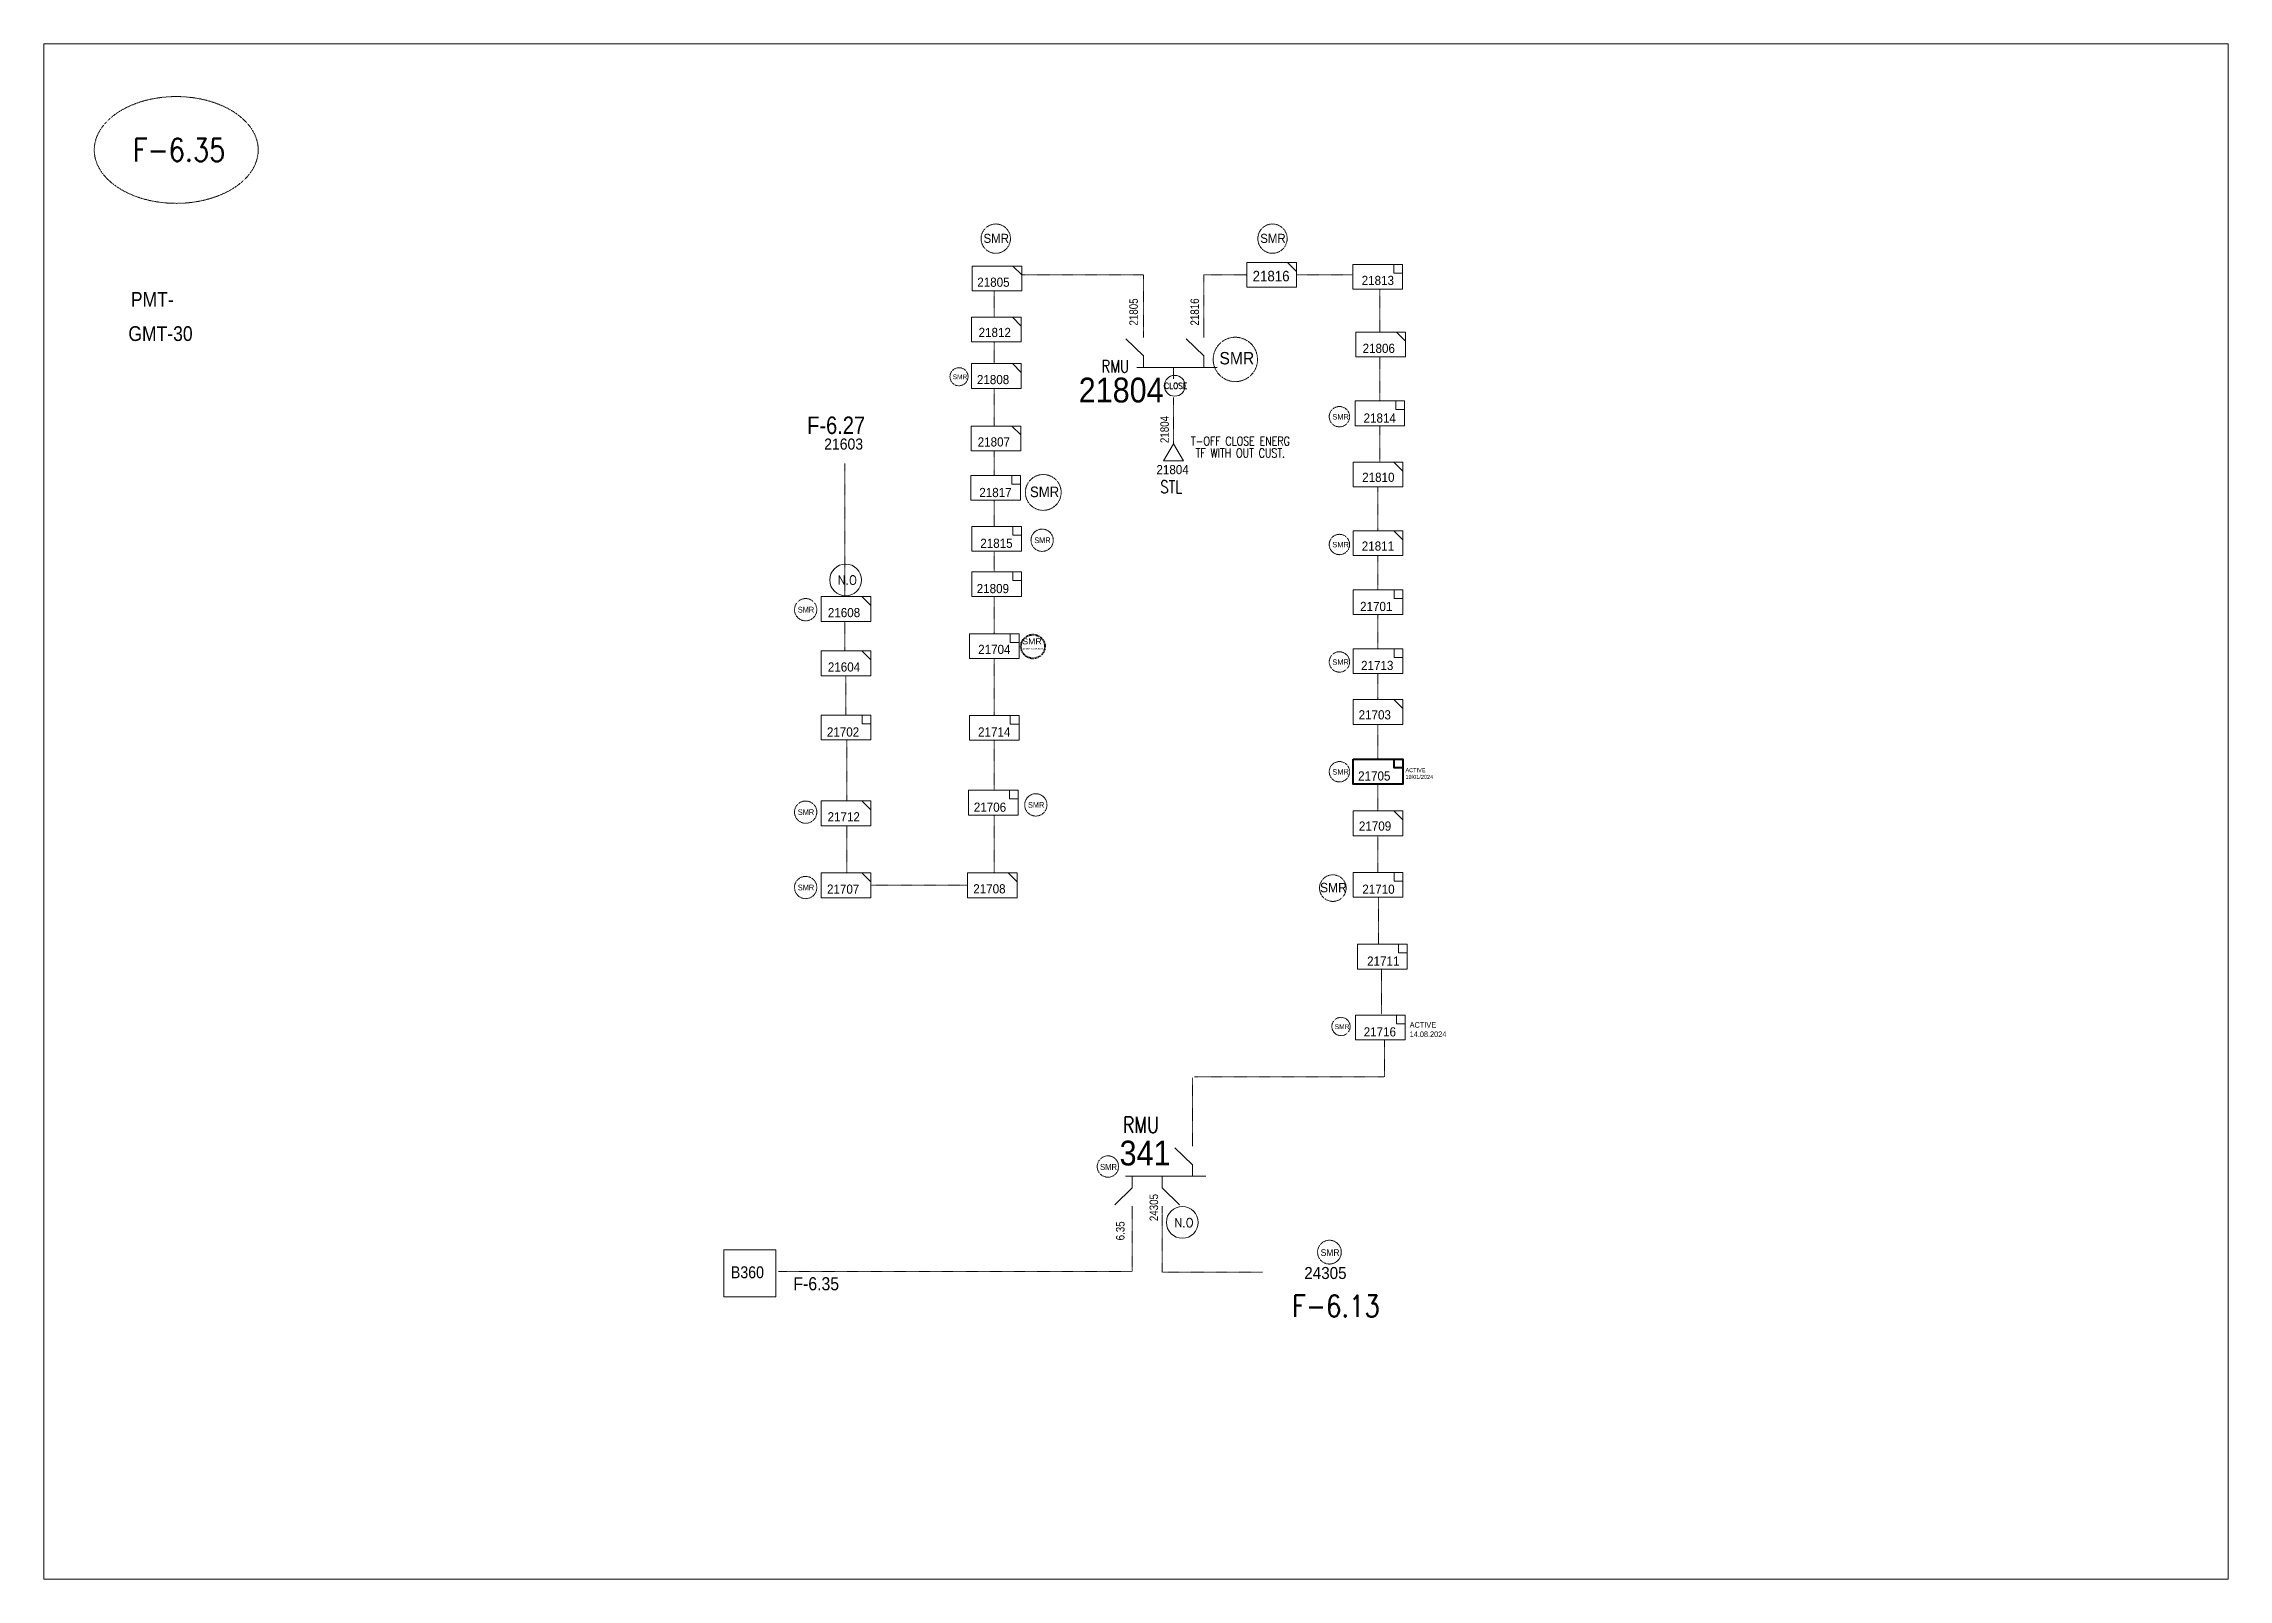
# Model space of a CAD drawing. Header units: metres. Extents: x 65984 to 144644, y -19036 to 23726.
# Drawn here: x 101663 to 102543, y -10682 to -10063 of the extents above; entities that cross this region are included whole.
import ezdxf
from ezdxf.enums import TextEntityAlignment as Align

# ---------------------------------------------------------------- set-up
doc = ezdxf.new("R2010")
doc.units = ezdxf.units.M
doc.header["$MEASUREMENT"] = 0
doc.linetypes.add('DGN Style 3', pattern=[0.013877, 0, -0.013877])
doc.layers.get('0').update_dxf_attribs({"color": 95, "lineweight": 40})
for name, color, linetype, lineweight in [('d_eos', 111, 'Continuous', 40), ('d_eos no', 121, 'Continuous', 40), ('d_switch', 95, 'Continuous', 40), ('d_tf', 1, 'Continuous', 40), ('d_tf no', 6, 'Continuous', 40), ('d_ug cable', 95, 'Continuous', 40), ('d_unit sub', 7, 'Continuous', 40), ('fedr no', 95, 'Continuous', 40), ('GRID STATION  04', 7, 'Continuous', 40), ('GRID STATION 01', 7, 'Continuous', 40), ('Level 37', 7, 'Continuous', 0), ('O H MAIN FEEDER', 4, 'Continuous', 100), ('SW N O', 114, 'Continuous', 30)]:
    doc.layers.add(name, color=color, linetype=linetype, lineweight=lineweight)
doc.styles.add('NASKHF', font='naskhf.shx', dxfattribs={"height": 8})
doc.styles.get("Standard").update_dxf_attribs({"font": 'txt.shx'})
doc.styles.add('Style-Arial', font='arial.ttf')
doc.styles.add('Style-ENGINEERING', font='ENGINEERING.shx')
doc.styles.add('Style-msdefault', font='msdefault.shx')
doc.styles.add('Style-STANDARD', font='STANDARD.shx')

msp = doc.modelspace()

# ---------------------------------------------------------------- texts
at = {"layer": 'd_eos no', "color": 2, "linetype": 'Continuous', "lineweight": 13, "style": 'Style-Arial', "width": 0.88}
for s, p in [('21804', (102080, -10197.58)), ('341', (102096.45, -10504.91))]:
    msp.add_text(s, height=10, dxfattribs=at).set_placement(p, align=Align.TOP_LEFT)
at = {"layer": 'd_switch', "color": 7, "linetype": 'Continuous', "lineweight": 13, "style": 'Style-ENGINEERING', "width": 0.857143}
for s, p in [('21805', (102100.37, -10176.6)), ('21816', (102125.01, -10176.6)), ('21804', (102112.86, -10223.95)), ('24305', (102108.53, -10537.33)), ('6.35', (102095.01, -10545.07))]:
    msp.add_text(s, height=3.43, rotation=90, dxfattribs=at).set_placement(p, align=Align.TOP_LEFT)
at = {"layer": 'd_switch', "color": 2, "linetype": 'Continuous', "lineweight": 13, "insert": (101965.07, -10559.89), "char_height": 5.2887, "attachment_point": 1, "style": 'NASKHF'}
msp.add_mtext('\\Fmsdefault;\\H1x;\\W0.9;F-6.35\\P', dxfattribs=at)
at = {"layer": 'd_tf no', "color": 1, "linetype": 'Continuous', "lineweight": 40, "style": 'Style-msdefault', "width": 0.945946}
for height, p in [(3.655, (102041.65, -10139.66)), (3.655, (102153.1, -10139.66)), (4.986, (102136.68, -10187.26)), (2.185, (102182.14, -10212.28)), (2.185, (102182.14, -10263.75)), (2.185, (102182.14, -10311.07)), (2.185, (102182.14, -10355.28)), (1.966, (102183.07, -10458)), (2.429, (102088.59, -10514.27)), (2.699, (102177.46, -10548.63))]:
    msp.add_text('SMR', height=height, dxfattribs=at).set_placement(p, align=Align.TOP_LEFT)
at = {"layer": 'd_tf no', "color": 2, "linetype": 'Continuous', "lineweight": 13, "style": 'Style-msdefault', "width": 0.945946}
for s, height, p in [('21816', 4.232, (102150.04, -10154.56)), ('21805', 3.7, (102039.13, -10157.29)), ('21808', 3.7, (102038.99, -10196.51)), ('21814', 3.7, (102194.73, -10212)), ('21817', 3.7, (102039.95, -10242)), ('21815', 3.7, (102040.35, -10262.44)), ('21811', 3.7, (102194.01, -10263.56)), ('21608', 3.7, (101978.95, -10290.36)), ('21704', 3.7, (102039.5, -10305.19)), ('21713', 3.7, (102193.73, -10311.65)), ('21712', 3.7, (101978.84, -10372.61)), ('21706', 3.7, (102037.75, -10368.74)), ('21707', 3.7, (101978.61, -10401.74)), ('21710', 3.7, (102194.23, -10401.77)), ('21716', 3.7, (102194.78, -10459.24)), ('24305', 4.84, (102170.86, -10555.79))]:
    msp.add_text(s, height=height, dxfattribs=at).set_placement(p, align=Align.TOP_LEFT)
at = {"layer": 'd_tf no', "color": 21, "linetype": 'Continuous', "lineweight": 13, "style": 'Style-msdefault', "width": 0.945946}
for s, p in [('21813', (102193.97, -10156.58)), ('21812', (102039.66, -10177.53)), ('21806', (102194.34, -10183.93)), ('21807', (102039.3, -10221.62)), ('21804', (102111.3, -10232.78)), ('21810', (102194.17, -10235.86)), ('21809', (102038.91, -10280.69)), ('21701', (102193.33, -10287.89)), ('21604', (101978.95, -10312.26)), ('21702', (101978.56, -10338.44)), ('21714', (102039.45, -10338.44)), ('21703', (102192.74, -10331.54)), ('21709', (102192.85, -10376.35)), ('21708', (102037.52, -10401.62)), ('21711', (102196.16, -10430.73))]:
    msp.add_text(s, height=3.7, dxfattribs=at).set_placement(p, align=Align.TOP_LEFT)
at = {"layer": 'd_tf no', "color": 7, "linetype": 'Continuous', "lineweight": 13, "style": 'Style-msdefault', "width": 0.945946}
msp.add_text('21603', height=4.457, dxfattribs=at).set_placement((101977.47, -10222.1), align=Align.TOP_LEFT)
at = {"layer": 'd_tf no', "color": 121, "linetype": 'Continuous', "lineweight": 40, "style": 'Style-msdefault', "width": 0.945946}
msp.add_text('21705', height=3.7, dxfattribs=at).set_placement((102192.54, -10356.16), align=Align.TOP_LEFT)
at = {"layer": 'd_tf no', "color": 1, "linetype": 'Continuous', "lineweight": 13, "style": 'Style-msdefault', "width": 0.947368}
msp.add_text('SMR', height=3.833, dxfattribs=at).set_placement((102177.18, -10401.07), align=Align.TOP_LEFT)
at = {"layer": 'd_tf no', "color": 2, "lineweight": 13, "attachment_point": 1, "style": 'NASKHF'}
for insert, char_height in [((102029.21, -10196.32), 1.8817), ((102062.1, -10261.91), 2.3231), ((101966.85, -10289.89), 2.3231), ((101966.85, -10371.42), 2.3231), ((102059.56, -10368.5), 2.3231), ((101966.85, -10401.78), 2.3231)]:
    msp.add_mtext('\\Fmsdefault;\\H1x;\\W0.925;SMR\\P', dxfattribs=dict(at, insert=insert, char_height=char_height))
at = {"layer": 'd_tf no', "color": 1, "lineweight": 13, "insert": (102060.37, -10241.45), "char_height": 4.2743, "attachment_point": 1, "style": 'NASKHF'}
msp.add_mtext('\\Fmsdefault;\\H1x;\\W0.925;SMR\\P', dxfattribs=at)
at = {"layer": 'd_tf no', "color": 121, "linetype": 'Continuous', "lineweight": 40, "attachment_point": 1, "style": 'NASKHF'}
for s, insert, char_height in [('\\Fmsdefault;\\H1x;\\W0.945946;ACTIVE\\P19/01/2024', (102211.61, -10354.87), 1.6223), ('\\Fmsdefault;\\H1x;\\W0.945946;ACTIVE\\P14.08.2024', (102213.3, -10457.15), 2.2617)]:
    msp.add_mtext(s, dxfattribs=dict(at, insert=insert, char_height=char_height))
at = {"layer": 'fedr no', "color": 6, "linetype": 'Continuous', "lineweight": 13, "style": 'Style-STANDARD', "width": 0.909091}
msp.add_text('F-6.35', height=9.19, dxfattribs=at).set_placement((101717.68, -10105.88), align=Align.MIDDLE_CENTER)
at = {"layer": 'fedr no', "color": 55, "linetype": 'Continuous', "lineweight": 13, "style": 'Style-STANDARD', "width": 0.909091}
msp.add_text('F-6.13', height=8.728, dxfattribs=at).set_placement((102183.63, -10571.52), align=Align.MIDDLE_CENTER)
at = {"layer": 'GRID STATION  04', "color": 21, "linetype": 'Continuous', "lineweight": 13, "style": 'Style-msdefault', "width": 0.888889}
msp.add_text('B360', height=4.804, dxfattribs=at).set_placement((101939.88, -10555.52), align=Align.TOP_LEFT)
at = {"layer": 'GRID STATION 01', "linetype": 'Continuous', "lineweight": 13, "style": 'Style-msdefault', "width": 0.888889}
for s, p in [('PMT-', (101698.21, -10163.11)), ('GMT-30', (101697.2, -10176.88))]:
    msp.add_text(s, height=5.94, dxfattribs=at).set_placement(p, align=Align.TOP_LEFT)
at = {"layer": 'Level 37', "color": 2, "linetype": 'Continuous', "lineweight": 13, "style": 'Style-STANDARD', "width": 0.854701}
msp.add_text('RMU', height=4.993, dxfattribs=at).set_placement((102094.71, -10193.01), align=Align.MIDDLE_CENTER)
at = {"layer": 'Level 37', "color": 55, "linetype": 'Continuous', "lineweight": 13, "style": 'Style-ENGINEERING', "width": 0.857143}
msp.add_text('F-6.27', height=7.046, dxfattribs=at).set_placement((101970.61, -10213.25), align=Align.TOP_LEFT)
at = {"layer": 'Level 37', "color": 7, "linetype": 'Continuous', "lineweight": 13, "style": 'Style-STANDARD', "width": 0.854701}
msp.add_text('STL', height=4.993, dxfattribs=at).set_placement((102117.29, -10241.57), align=Align.MIDDLE_CENTER)
at = {"layer": 'Level 37', "color": 2, "linetype": 'Continuous', "lineweight": 13, "ltscale": 1.161118, "style": 'Style-STANDARD', "width": 0.854701}
msp.add_text('RMU', height=6.449, dxfattribs=at).set_placement((102105.07, -10498.52), align=Align.MIDDLE_CENTER)
at = {"layer": 'Level 37', "color": 7, "linetype": 'Continuous', "lineweight": 13, "ltscale": 0.812241, "insert": (102145.11, -10225.55), "char_height": 3.5869, "attachment_point": 5, "line_spacing_factor": 0.8, "style": 'Style-STANDARD'}
msp.add_mtext('\\H1x;\\W0.854701;T-OFF CLOSE ENERG\\PTF WITH OUT CUST.', dxfattribs=at)

# ---------------------------------------------------------------- blocks, each defined once
blk = doc.blocks.new('TF_8')
at = {"color": 0, "linetype": 'ByBlock', "lineweight": -2}
blk.add_line((6.3, 4.95), (9.9, 1.35), dxfattribs=at)
blk.add_3dface([(-10.1, 4.95), (9.9, 4.95), (9.9, -5.05), (-10.1, -5.05)], dxfattribs=at)
blk = doc.blocks.new('TF3')
at = {"color": 0, "linetype": 'ByBlock', "lineweight": -2}
for p, q in [((11.3, 9), (18.3, 9)), ((18.3, 9), (18.3, 2))]:
    blk.add_line(p, q, dxfattribs=at)
at = {"color": 0, "linetype": 'ByBlock', "lineweight": -2, "flags": 128}
blk.add_lwpolyline([(18.3, 2), (11.3, 2), (11.3, 9)], dxfattribs=at)
at = {"color": 0, "linetype": 'ByBlock', "lineweight": -2}
blk.add_3dface([(-21.7, 9), (18.3, 9), (18.3, -11), (-21.7, -11)], dxfattribs=at)
blk = doc.blocks.new('TRA1_1003')
at = {"layer": 'd_tf', "color": 21, "linetype": 'Continuous', "lineweight": 13, "ltscale": 0.000351504, "flags": 128}
blk.add_lwpolyline([(10, -17), (0, 0), (-10, -17)], close=True, dxfattribs=at)
blk = doc.blocks.new('TRA1_1002')
at = {"layer": 'd_tf', "color": 21, "linetype": 'Continuous', "lineweight": 13, "ltscale": 0.000351504, "xscale": 1.000046564039523, "yscale": 1.000046564039523, "zscale": 1.000046564039523, "rotation": 180}
blk.add_blockref('TRA1_1003', (0, 0), dxfattribs=at)
blk = doc.blocks.new('*U3702')
at = {"layer": 'SW N O', "color": 3, "lineweight": 13, "ltscale": 0.426762}
blk.add_circle((0, 0), 16.8, dxfattribs=at)
at = {"layer": 'SW N O', "color": 3, "lineweight": 13, "style": 'Style-STANDARD'}
blk.add_text('N.O', height=9.6, dxfattribs=at).set_placement((1.7, -0.2), align=Align.MIDDLE_CENTER)
blk = doc.blocks.new('*U3828')
at = {"color": 2, "linetype": 'DGN Style 3'}
blk.add_circle((0, 0), 40.1, dxfattribs=at)
at = {"color": 1, "style": 'Style-ENGINEERING', "width": 1.09375}
blk.add_text('SMR', height=20.04, dxfattribs=at).set_placement((29.5, 7.3), align=Align.RIGHT)
at = {"color": 7, "true_color": 0xffffff, "insert": (-35.1, -5.1), "char_height": 5.833, "width": 324.554, "attachment_point": 1}
blk.add_mtext('\\fCalibri|b0|i0|c178178|p39;ACTIVE 18.09.2023\\P', dxfattribs=at)
blk = doc.blocks.new('*U4206')
at = {"layer": 'SW N O', "color": 2, "lineweight": 13, "ltscale": 0.426762}
blk.add_circle((0, 0), 16.8, dxfattribs=at)
at = {"layer": 'SW N O', "color": 2, "lineweight": 13, "style": 'Style-STANDARD'}
blk.add_text('CLOSE', height=9.6, dxfattribs=at).set_placement((1.7, -0.2), align=Align.MIDDLE_CENTER)

# ---------------------------------------------------------------- linework, layer by layer
at = {"layer": 'd_eos', "color": 2, "linetype": 'Continuous', "lineweight": 13, "ltscale": 0.638341}
for p, q in [((102106.05, -10181.36), (102106.05, -10178.54)), ((102130.33, -10181.36), (102130.33, -10178.53)), ((102106.05, -10188.81), (102099.04, -10182.01)), ((102106.05, -10193.46), (102106.05, -10188.81)), ((102130.33, -10188.8), (102123.33, -10182.01)), ((102130.33, -10193.45), (102130.33, -10188.8)), ((102103.38, -10193.46), (102135.7, -10193.46)), ((102118.19, -10193.46), (102118.19, -10198.11)), ((102118.19, -10205.55), (102118.19, -10208.37))]:
    msp.add_line(p, q, dxfattribs=at)
at = {"layer": 'd_eos', "color": 7, "linetype": 'Continuous', "lineweight": 13, "ltscale": 0.638341}
for p, q in [((102125.77, -10507.15), (102125.77, -10504.32)), ((102125.77, -10514.59), (102118.77, -10507.79)), ((102125.77, -10519.24), (102125.77, -10514.59)), ((102101.49, -10523.89), (102094.48, -10530.69)), ((102098.82, -10519.24), (102131.14, -10519.24)), ((102101.49, -10519.24), (102101.49, -10523.89)), ((102113.63, -10519.24), (102113.63, -10523.89)), ((102113.63, -10523.89), (102120.63, -10530.69)), ((102101.49, -10531.33), (102101.49, -10534.16)), ((102113.63, -10531.34), (102113.63, -10534.16))]:
    msp.add_line(p, q, dxfattribs=at)
at = {"layer": 'd_ug cable', "color": 21, "linetype": 'DGN Style 3', "lineweight": 13}
for p, q in [((102167.68, -10156.21), (102190.4, -10156.21)), ((102118.19, -10208.37), (102118.2, -10224.25)), ((102200.51, -10241.61), (102200.51, -10259.28)), ((102200.51, -10269.27), (102200.51, -10283.04)), ((102200.51, -10293.03), (102200.51, -10306.82)), ((102200.51, -10316.81), (102200.51, -10327.25)), ((102200.51, -10337.25), (102200.51, -10351.29)), ((102200.51, -10361.29), (102200.51, -10372.07)), ((102200.51, -10382.07), (102200.51, -10396.9)), ((102203.12, -10464.35), (102203.12, -10479.19))]:
    msp.add_line(p, q, dxfattribs=at)
at = {"layer": 'd_ug cable', "color": 21, "linetype": 'DGN Style 3', "lineweight": 13, "flags": 128}
for points in [[(102045.95, -10173.2), (102045.95, -10162.63)], [(102057.06, -10156.21), (102106.05, -10156.21), (102106.05, -10178.54)], [(102130.33, -10178.53), (102130.33, -10156.21), (102147.69, -10156.21)], [(102201.28, -10179.2), (102201.28, -10161.99)], [(102045.95, -10191.95), (102045.95, -10183.2)], [(102201.28, -10206.97), (102201.28, -10189.24)], [(102045.95, -10217.07), (102045.95, -10201.95)], [(102201.28, -10231.62), (102201.28, -10216.96)], [(101985.85, -10232.22), (101985.85, -10285.74)], [(102045.95, -10236.95), (102045.95, -10227.06)], [(102045.95, -10257.54), (102045.95, -10246.95)], [(102045.95, -10275.79), (102045.95, -10267.53)], [(102045.95, -10300.73), (102045.95, -10285.79)], [(101985.85, -10295.74), (101985.85, -10307.61)], [(102045.95, -10333.62), (102045.95, -10310.73)], [(101986.22, -10317.64), (101986.22, -10333.49)], [(101986.58, -10368.05), (101986.58, -10343.49)], [(102045.95, -10363.79), (102045.95, -10343.62)], [(102045.95, -10397.07), (102045.95, -10373.78)], [(101986.58, -10397.07), (101986.58, -10378.05)], [(101996.21, -10402.02), (102035.16, -10402.02)], [(102200.69, -10425.5), (102200.69, -10407.02)], [(102201.91, -10454), (102201.91, -10435.52)], [(102125.77, -10504.32), (102125.77, -10479.64)], [(102126.61, -10479.22), (102203.07, -10479.22)], [(102101.49, -10534.16), (102101.49, -10557.63), (101959.11, -10557.63)], [(102153.99, -10557.92), (102113.63, -10557.92), (102113.63, -10534.16)]]:
    msp.add_lwpolyline(points, dxfattribs=at)
at = {"layer": 'd_ug cable', "color": 2, "linetype": 'DGN Style 3', "lineweight": 13}
for centre, radius in [((102046.59, -10141.6), 5.91), ((102158.05, -10141.6), 5.91), ((102143.09, -10190.25), 8.93), ((102185, -10213.31), 4.1), ((102065.71, -10243.82), 7.22), ((102185, -10264.79), 4.1), ((102185, -10312.1), 4.1), ((102185, -10356.31), 4.1), ((102182.35, -10403.18), 5.36), ((102185.64, -10458.93), 3.69), ((102091.76, -10515.33), 4.31), ((102180.98, -10549.81), 4.79)]:
    msp.add_circle(centre, radius, dxfattribs=at)
at = {"layer": 'd_ug cable', "color": 1, "linetype": 'DGN Style 3', "lineweight": 13}
for centre, radius in [((102031.78, -10197.21), 3.64), ((102065.26, -10263.08), 4.49), ((101970.01, -10291.05), 4.49), ((102062.73, -10369.67), 4.49), ((101970.01, -10372.59), 4.49), ((101970.01, -10402.95), 4.49)]:
    msp.add_circle(centre, radius, dxfattribs=at)
at = {"layer": 'fedr no', "color": 82, "linetype": 'DGN Style 3', "lineweight": 13, "true_color": 0x1dc70e}
msp.add_ellipse((101716.48, -10105.88), major_axis=(33.02, 0), ratio=0.651175, dxfattribs=at)
at = {"layer": 'GRID STATION  04', "color": 21, "linetype": 'Continuous', "lineweight": 13, "ltscale": 0.39177, "flags": 128}
msp.add_lwpolyline([(101957.98, -10548.83), (101937.05, -10548.83), (101937.05, -10567.76), (101957.98, -10567.76)], close=True, dxfattribs=at)
at = {"layer": 'O H MAIN FEEDER', "color": 140, "linetype": 'Continuous', "lineweight": 13, "flags": 128}
msp.add_lwpolyline([(101663.1, -10063.08), (102543.04, -10063.08), (102543.04, -10681.58), (101663.1, -10681.58)], close=True, dxfattribs=at)

# ---------------------------------------------------------------- block references
at = {"color": 1, "xscale": 0.12, "yscale": 0.12, "zscale": 0.12}
msp.add_blockref('*U3828', (102061.55, -10305.88), dxfattribs=at)
at = {"layer": 'd_tf', "color": 21, "linetype": 'Continuous', "lineweight": 13, "ltscale": 0.000351504, "xscale": 0.4, "yscale": 0.4, "zscale": 0.4, "rotation": 180}
msp.add_blockref('TRA1_1002', (102118.19, -10224.25), dxfattribs=at)
at = {"layer": 'd_tf no', "color": 2, "linetype": 'Continuous', "lineweight": 40, "xscale": 0.4998359297986605, "yscale": 0.4998359297986605, "zscale": 0.2499179648993302}
msp.add_blockref('TF3', (102201.36, -10355.79), dxfattribs=at)
at = {"layer": 'd_unit sub', "color": 2, "linetype": 'Continuous', "lineweight": 13, "zscale": 0.2499179648993302}
for name, p, xscale, yscale in [('TF_8', (102047.16, -10157.58), 0.999671859597321, 0.999671859597321), ('TF_8', (102157.79, -10156.16), 0.9996718595973229, 0.9996718595973229), ('TF_8', (102046.97, -10196.9), 0.9996718595973229, 0.9996718595973229), ('TF3', (102202.13, -10211.46), 0.4998359297986605, 0.4998359297986605), ('TF3', (102047.44, -10241.45), 0.4998359297986605, 0.4998359297986605), ('TF3', (102047.75, -10262.03), 0.4998359297986605, 0.4998359297986605), ('TF_8', (102200.61, -10264.23), 0.9996718595973229, 0.9996718595973229), ('TF_8', (101986.32, -10290.69), 0.9996718595973229, 0.9996718595973229), ('TF3', (102046.8, -10305.23), 0.4998359297986605, 0.4998359297986605), ('TF3', (102201.36, -10311.31), 0.4998359297986605, 0.4998359297986605), ('TF3', (102046.43, -10368.28), 0.4998359297986605, 0.4998359297986605), ('TF_8', (101986.32, -10373), 0.9996718595973229, 0.9996718595973229), ('TF_8', (101986.32, -10402.02), 0.9996718595973229, 0.9996718595973229), ('TF3', (102201.36, -10401.4), 0.4998359297986605, 0.4998359297986605), ('TF3', (102202.37, -10458.81), 0.4998359297986605, 0.4998359297986605)]:
    msp.add_blockref(name, p, dxfattribs=dict(at, xscale=xscale, yscale=yscale))
at = {"layer": 'd_unit sub', "color": 21, "linetype": 'Continuous', "lineweight": 13, "zscale": 0.2499179648993302}
for name, p, xscale, yscale in [('TF3', (102201.24, -10156.49), 0.4998359297986605, 0.4998359297986605), ('TF_8', (102046.97, -10178.15), 0.9996718595973229, 0.9996718595973229), ('TF_8', (102201.72, -10184.18), 0.9996718595973229, 0.9996718595973229), ('TF_8', (102046.77, -10222.02), 0.9996718595973229, 0.9996718595973229), ('TF_8', (102200.61, -10236.57), 0.9996718595973229, 0.9996718595973229), ('TF3', (102047.75, -10280.29), 0.4998359297986605, 0.4998359297986605), ('TF3', (102201.36, -10287.54), 0.4998359297986605, 0.4998359297986605), ('TF_8', (101986.32, -10312.59), 0.9996718595973229, 0.9996718595973229), ('TF_8', (102200.61, -10332.2), 0.9996718595973229, 0.9996718595973229), ('TF3', (101987.07, -10337.99), 0.4998359297986605, 0.4998359297986605), ('TF3', (102046.8, -10338.12), 0.4998359297986605, 0.4998359297986605), ('TF_8', (102200.61, -10377.02), 0.9996718595973229, 0.9996718595973229), ('TF_8', (102045.26, -10402), 0.9996718595973229, 0.9996718595973229), ('TF3', (102203.16, -10430.27), 0.4998359297986605, 0.4998359297986605)]:
    msp.add_blockref(name, p, dxfattribs=dict(at, xscale=xscale, yscale=yscale))
at = {"layer": 'SW N O', "color": 2, "lineweight": 13, "xscale": 0.249535102095938, "yscale": 0.249535102095938, "zscale": 0.249535102095938}
msp.add_blockref('*U4206', (102118.66, -10200.86), dxfattribs=at)
at = {"layer": 'SW N O', "color": 3, "lineweight": 13, "xscale": 0.3810539280764949, "yscale": 0.3810539280764949, "zscale": 0.3810539280764949}
for p in [(101986.1, -10279.06), (102121.7, -10537.84)]:
    msp.add_blockref('*U3702', p, dxfattribs=at)

msp.set_redraw_order([(e.dxf.handle, doc.entitydb.next_handle()) for e in msp.query("TEXT MTEXT ATTDEF DIMENSION ARC_DIMENSION")])  # texts and dimensions are drawn at this point

doc.saveas('drawing.dxf')
